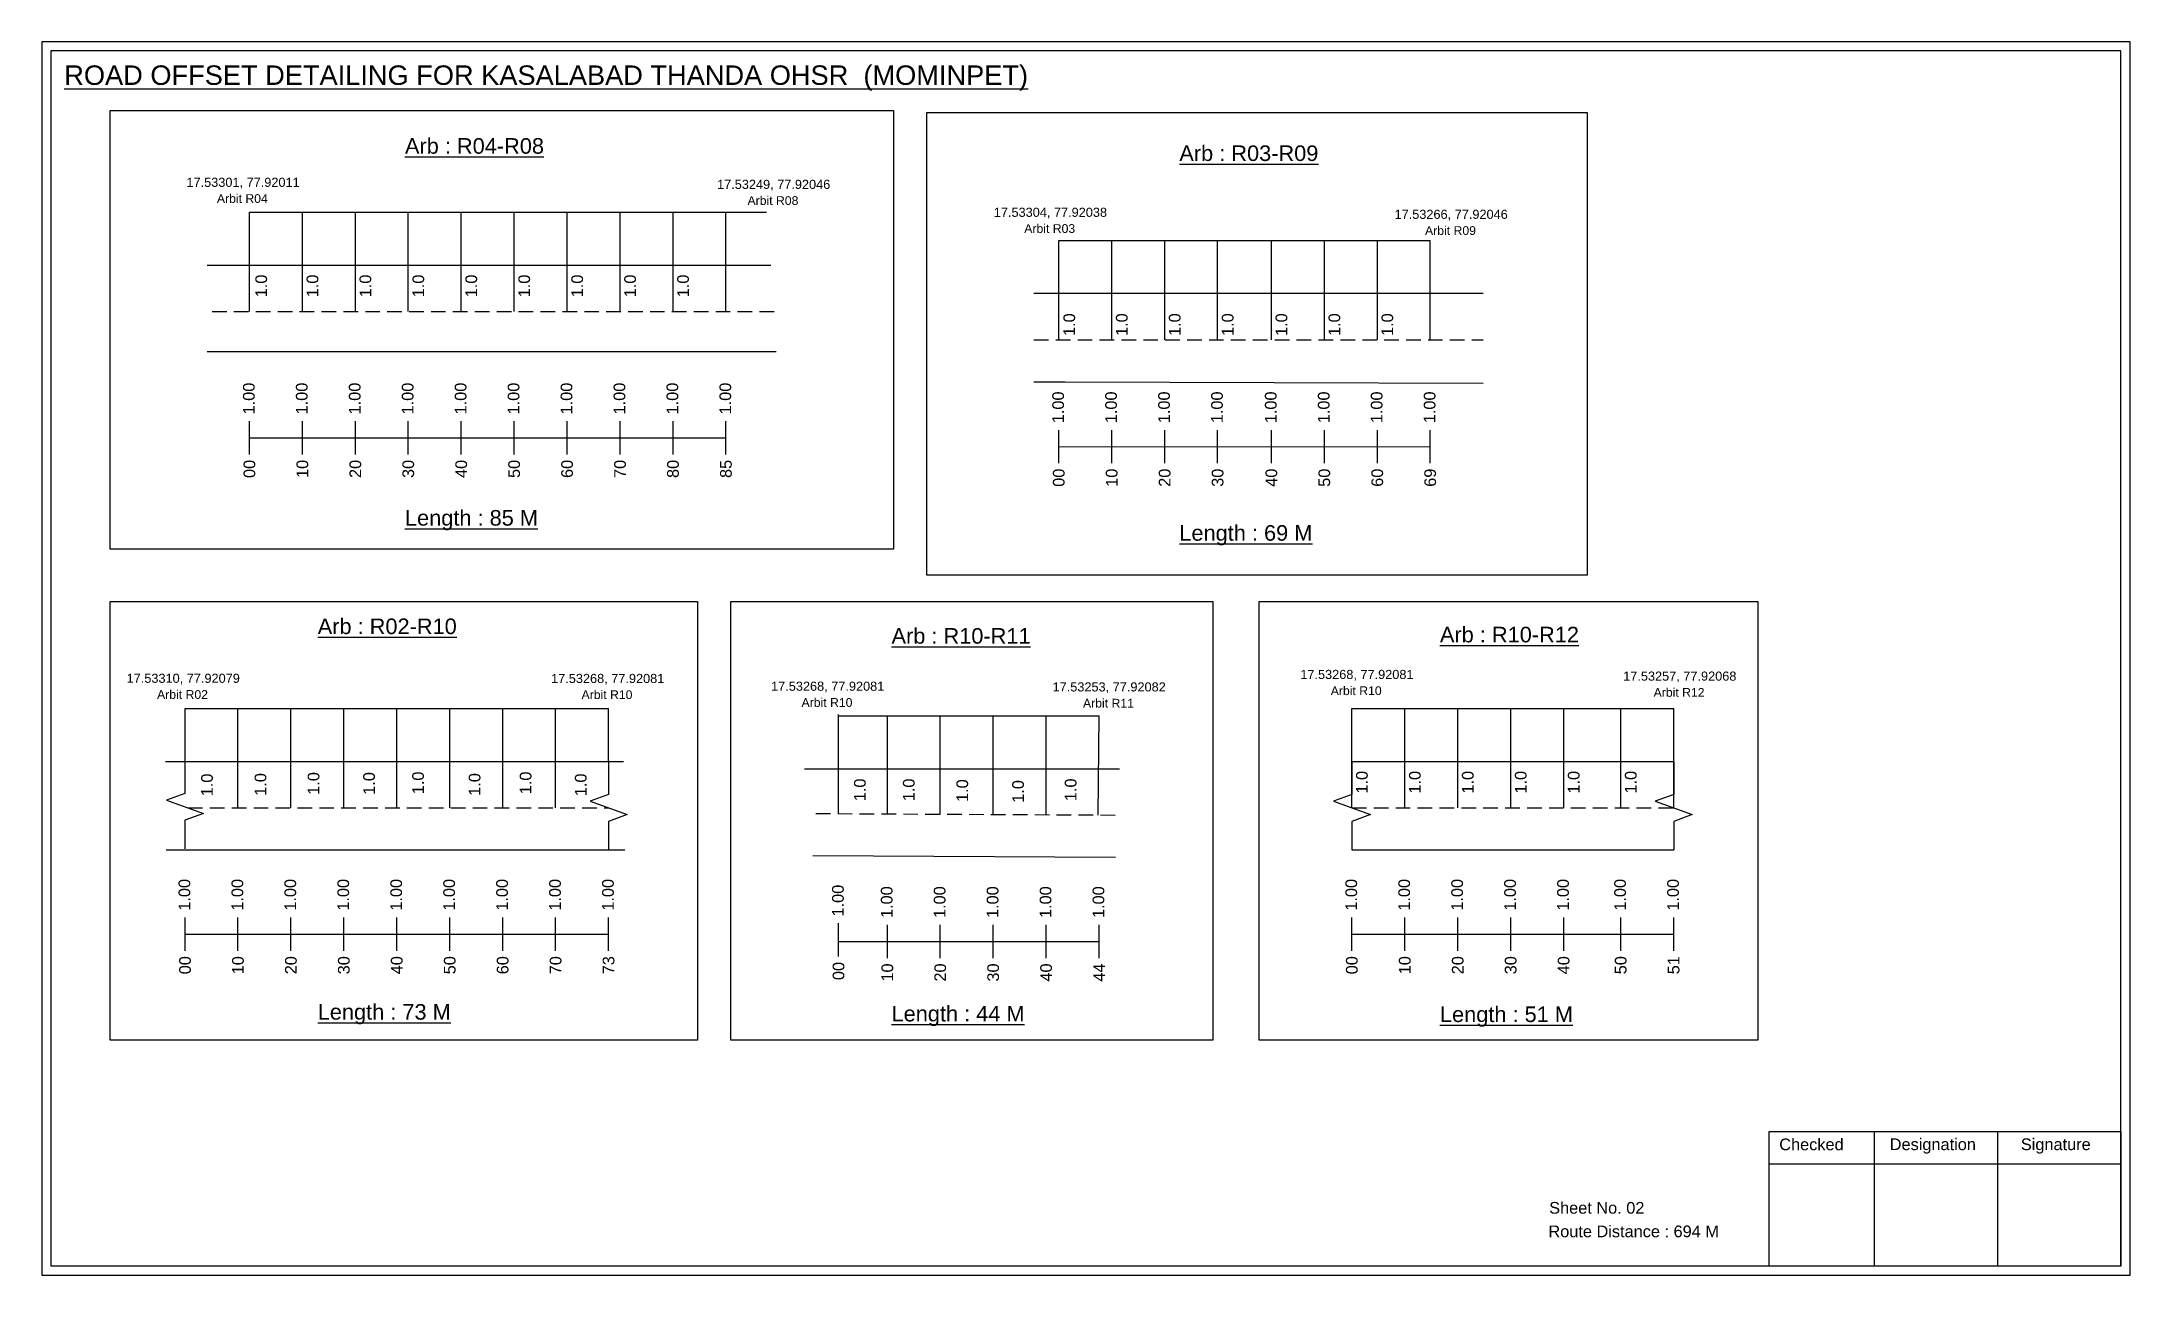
# Model space of a CAD drawing. Header units: inches. Extents: x 518 to 2273, y 91 to 1396.
# Drawn here: x 1261 to 1798, y 91 to 408 of the extents above; entities that cross this region are included whole.
import ezdxf

# ---------------------------------------------------------------- set-up
doc = ezdxf.new("R2010")
doc.units = ezdxf.units.IN
doc.header["$MEASUREMENT"] = 0
doc.linetypes.add('DASHED2', pattern=[0.375, 0.25, -0.125])
doc.layers.add('PDF_Geometry', color=7, linetype='Continuous')
doc.layers.add('PDF_Text', color=5, linetype='Continuous')
doc.styles.add('PDF Arial', font='arial.ttf')
doc.styles.get("Standard").update_dxf_attribs({"font": 'arial.ttf'})

msp = doc.modelspace()

# ---------------------------------------------------------------- texts
at = {"color": 242, "true_color": 0xcd2027}
for s, height, p in [('%%UROAD OFFSET DETAILING FOR KASALABAD THANDA OHSR  (MOMINPET)', 5, (1267.16, 396.74)), ('%%UArb : R04-R08', 4, (1354.68, 379.07)), ('%%UArb : R03-R09', 4, (1553.6, 377.2)), ('%%ULength : 85 M', 4, (1354.68, 283.57)), ('%%ULength : 69 M', 4, (1553.6, 279.7)), ('%%UArb : R02-R10', 4, (1332.27, 255.72)), ('%%UArb : R10-R12', 4, (1620.54, 253.6)), ('%%UArb : R10-R11', 4, (1479.67, 253.26)), ('%%ULength : 73 M', 4, (1332.27, 156.72)), ('%%ULength : 44 M', 4, (1479.67, 156.26)), ('%%ULength : 51 M', 4, (1620.54, 156.1))]:
    msp.add_text(s, height=height, dxfattribs=at).set_placement(p)
at = {"color": 5}
for s, height, p in [('17.53301, 77.92011', 2.34, (1298.55, 370.56)), ('17.53249, 77.92046', 2.34, (1434.85, 370.03)), ('Arbit R04', 2.246, (1306.37, 366.43)), ('Arbit R08', 2.246, (1442.67, 365.91)), ('17.53304, 77.92038', 2.34, (1505.94, 362.86)), ('Arbit R03', 2.246, (1513.76, 358.73)), ('17.53266, 77.92046', 2.34, (1608.88, 362.34)), ('Arbit R09', 2.246, (1616.71, 358.21)), ('17.53310, 77.92079', 2.34, (1283.18, 243.21)), ('Arbit R02', 2.246, (1291, 239.08)), ('17.53268, 77.92081', 2.34, (1392.22, 243.16)), ('17.53268, 77.92081', 2.34, (1448.73, 241.17)), ('17.53253, 77.92082', 2.34, (1521.03, 240.99)), ('17.53268, 77.92081', 2.34, (1584.67, 244.19)), ('Arbit R10', 2.246, (1592.49, 240.06)), ('17.53257, 77.92068', 2.34, (1667.61, 243.76)), ('Arbit R12', 2.246, (1675.43, 239.63)), ('Arbit R10', 2.246, (1400.04, 239.04)), ('Arbit R10', 2.246, (1456.55, 237.04)), ('Arbit R11', 2.246, (1528.85, 236.86))]:
    msp.add_text(s, height=height, dxfattribs=at).set_placement(p)
for p in [(1319.25, 342.2), (1332.41, 342.2), (1346.01, 342.2), (1359.61, 342.2), (1373.21, 342.2), (1386.81, 342.2), (1400.41, 342.2), (1414.01, 342.2), (1427.61, 342.2), (1526.82, 332.26), (1540.31, 332.26), (1553.91, 332.26), (1567.51, 332.26), (1581.32, 332.26), (1594.92, 332.26), (1608.52, 332.26), (1332.69, 214.46), (1346.95, 214.46), (1359.54, 214.59), (1387.16, 214.59), (1601.99, 214.76), (1615.59, 214.76), (1629.19, 214.76), (1642.79, 214.76), (1656.39, 214.76), (1671.05, 214.77), (1305.32, 214.07), (1319.07, 214.2), (1374.06, 214.2), (1401.33, 214.09), (1473.03, 212.8), (1485.6, 212.8), (1499.34, 212.61), (1513.66, 212.41), (1527.17, 212.82)]:
    msp.add_text('1.0', height=3, rotation=90).set_placement(p)
at = {"color": 217, "true_color": 0x93278f}
for s, p in [('1.00', (1316.07, 312.12)), ('1.00', (1329.67, 312.12)), ('1.00', (1343.27, 312.12)), ('1.00', (1356.87, 312.12)), ('1.00', (1370.47, 312.12)), ('1.00', (1384.07, 312.12)), ('1.00', (1397.67, 312.12)), ('1.00', (1411.27, 312.12)), ('1.00', (1424.87, 312.12)), ('1.00', (1438.47, 312.12)), ('1.00', (1523.96, 309.86)), ('1.00', (1537.56, 309.86)), ('1.00', (1551.16, 309.86)), ('1.00', (1564.76, 309.86)), ('1.00', (1578.58, 309.86)), ('1.00', (1592.18, 309.86)), ('1.00', (1605.78, 309.86)), ('1.00', (1619.38, 309.86)), ('00', (1316.22, 295.8)), ('10', (1329.82, 295.8)), ('20', (1343.42, 295.8)), ('30', (1357.02, 295.8)), ('40', (1370.62, 295.8)), ('50', (1384.22, 295.8)), ('60', (1397.82, 295.8)), ('70', (1411.42, 295.8)), ('80', (1425.02, 295.8)), ('85', (1438.62, 295.8)), ('00', (1524.12, 293.54)), ('10', (1537.72, 293.54)), ('20', (1551.32, 293.54)), ('30', (1564.92, 293.54)), ('40', (1578.73, 293.54)), ('50', (1592.33, 293.54)), ('60', (1605.93, 293.54)), ('69', (1619.53, 293.54)), ('1.00', (1299.52, 184.69)), ('1.00', (1313.12, 184.69)), ('1.00', (1326.72, 184.69)), ('1.00', (1340.32, 184.69)), ('1.00', (1353.92, 184.69)), ('1.00', (1367.52, 184.69)), ('1.00', (1381.12, 184.69)), ('1.00', (1394.72, 184.69)), ('1.00', (1408.32, 184.69)), ('1.00', (1467.39, 183.2)), ('1.00', (1479.92, 182.81)), ('1.00', (1493.52, 182.81)), ('1.00', (1507.12, 182.81)), ('1.00', (1520.72, 182.81)), ('1.00', (1534.32, 182.81)), ('1.00', (1599.25, 184.69)), ('1.00', (1612.85, 184.69)), ('1.00', (1626.45, 184.69)), ('1.00', (1640.05, 184.69)), ('1.00', (1653.65, 184.69)), ('1.00', (1668.31, 184.69)), ('1.00', (1681.91, 184.69)), ('00', (1299.67, 168.36)), ('10', (1313.27, 168.36)), ('20', (1326.87, 168.36)), ('30', (1340.47, 168.36)), ('40', (1354.07, 168.36)), ('50', (1367.67, 168.36)), ('60', (1381.27, 168.36)), ('70', (1394.87, 168.36)), ('73', (1408.47, 168.36)), ('00', (1599.4, 168.36)), ('10', (1613, 168.36)), ('20', (1626.6, 168.36)), ('30', (1640.2, 168.36)), ('40', (1653.8, 168.36)), ('50', (1668.46, 168.37)), ('51', (1682.06, 168.37)), ('00', (1467.54, 166.87)), ('10', (1480.07, 166.49)), ('20', (1493.67, 166.49)), ('30', (1507.27, 166.49)), ('40', (1520.87, 166.49)), ('44', (1534.47, 166.49))]:
    msp.add_text(s, height=3, rotation=90, dxfattribs=at).set_placement(p)
for s, p in [('Sheet No. 02', (1648.6, 106.9)), ('Route Distance : 694 M', (1648.41, 100.85))]:
    msp.add_text(s, height=3).set_placement(p)
at = {"layer": 'PDF_Text', "color": 7, "attachment_point": 7, "style": 'PDF Arial'}
for s, insert, char_height in [('Checked', (1707.7, 123.15), 3.001), ('Designation', (1736.08, 122.31), 3.0006), ('Signature', (1769.76, 122.31), 3.001)]:
    msp.add_mtext(s, dxfattribs=dict(at, insert=insert, char_height=char_height))

# ---------------------------------------------------------------- linework, layer by layer
at = {"color": 5}
for p, q in [((1314.74, 364.06), (1447.52, 364.06)), ((1522.64, 356.79), (1618.06, 356.8)), ((1298.19, 236.62), (1406.99, 236.62)), ((1597.93, 236.63), (1680.58, 236.63)), ((1466.07, 234.75), (1532.99, 234.75))]:
    msp.add_line(p, q, dxfattribs=at)
for p, q in [((1314.74, 338.53), (1314.74, 364.06)), ((1328.34, 338.53), (1328.34, 364.06)), ((1341.94, 338.53), (1341.94, 364.06)), ((1355.54, 338.53), (1355.54, 364.06)), ((1369.14, 338.53), (1369.14, 364.06)), ((1382.74, 338.53), (1382.74, 364.06)), ((1396.34, 338.53), (1396.34, 364.06)), ((1409.94, 338.53), (1409.94, 364.06)), ((1423.54, 338.53), (1423.54, 364.06)), ((1437.14, 338.53), (1437.14, 364.06)), ((1522.64, 331.26), (1522.64, 356.8)), ((1536.24, 331.26), (1536.24, 356.8)), ((1549.84, 331.26), (1549.84, 356.8)), ((1563.44, 331.26), (1563.44, 356.8)), ((1577.26, 331.26), (1577.26, 356.8)), ((1590.86, 331.26), (1590.86, 356.8)), ((1604.46, 331.26), (1604.46, 356.8)), ((1618.06, 331.26), (1618.06, 356.8)), ((1303.86, 350.41), (1448.65, 350.41)), ((1631.66, 343.14), (1516.23, 343.14)), ((1450.06, 328.22), (1303.86, 328.22)), ((1516.23, 320.46), (1524.29, 320.46)), ((1524.29, 320.46), (1631.66, 320.16)), ((1298.19, 222.98), (1298.19, 236.63)), ((1311.79, 211.09), (1311.79, 236.63)), ((1325.39, 211.09), (1325.39, 236.63)), ((1338.99, 211.09), (1338.99, 236.63)), ((1352.59, 211.09), (1352.59, 236.63)), ((1366.19, 211.09), (1366.19, 236.63)), ((1379.79, 211.09), (1379.79, 236.63)), ((1393.39, 211.09), (1393.39, 236.63)), ((1406.99, 222.97), (1406.99, 236.63)), ((1597.93, 211.09), (1597.93, 236.63)), ((1611.53, 211.09), (1611.53, 236.63)), ((1625.13, 211.09), (1625.13, 236.63)), ((1638.73, 211.09), (1638.73, 236.63)), ((1652.33, 211.09), (1652.33, 236.63)), ((1666.98, 211.09), (1666.98, 236.63)), ((1680.58, 211.09), (1680.58, 236.63)), ((1466.07, 209.51), (1466.07, 235.05)), ((1478.59, 209.46), (1478.59, 234.75)), ((1492.19, 209.41), (1492.19, 234.75)), ((1505.79, 209.47), (1505.79, 234.75)), ((1519.39, 209.21), (1519.39, 234.75)), ((1532.76, 209.25), (1532.99, 234.75)), ((1293.2, 222.97), (1410.81, 223.03)), ((1538.24, 221.08), (1457.28, 221.08)), ((1597.93, 222.97), (1680.58, 222.97)), ((1293.34, 200.29), (1411.12, 200.29)), ((1459.49, 198.87), (1537.22, 198.44)), ((1597.93, 200.29), (1680.58, 200.29))]:
    msp.add_line(p, q)
at = {"linetype": 'DASHED2', "ltscale": 15}
for p, q in [((1305.13, 338.53), (1449.49, 338.53)), ((1516.23, 331.26), (1631.66, 331.26)), ((1298.95, 211.09), (1406.99, 211.09)), ((1460.21, 209.66), (1538.49, 209.25)), ((1597.93, 211.09), (1680.58, 211.09))]:
    msp.add_line(p, q, dxfattribs=at)
at = {"color": 217, "true_color": 0x93278f}
for p, q in [((1314.74, 301.83), (1314.74, 310.39)), ((1314.74, 306.1), (1437.14, 306.12)), ((1328.34, 301.83), (1328.34, 310.39)), ((1341.94, 301.83), (1341.94, 310.39)), ((1355.54, 301.83), (1355.54, 310.39)), ((1369.14, 301.83), (1369.14, 310.39)), ((1382.74, 301.83), (1382.74, 310.39)), ((1396.34, 301.83), (1396.34, 310.39)), ((1409.94, 301.83), (1409.94, 310.39)), ((1423.54, 301.83), (1423.54, 310.39)), ((1437.14, 301.83), (1437.14, 310.39)), ((1522.64, 299.57), (1522.64, 308.12)), ((1536.24, 299.57), (1536.24, 308.12)), ((1549.84, 299.57), (1549.84, 308.12)), ((1563.44, 299.57), (1563.44, 308.12)), ((1577.26, 299.57), (1577.26, 308.12)), ((1590.86, 299.57), (1590.86, 308.12)), ((1604.46, 299.57), (1604.46, 308.12)), ((1618.06, 299.57), (1618.06, 308.12)), ((1522.64, 303.84), (1618.06, 303.9)), ((1298.19, 174.39), (1298.19, 182.95)), ((1311.79, 174.39), (1311.79, 182.95)), ((1325.39, 174.39), (1325.39, 182.95)), ((1338.99, 174.39), (1338.99, 182.95)), ((1352.59, 174.39), (1352.59, 182.95)), ((1366.19, 174.39), (1366.19, 182.95)), ((1379.79, 174.39), (1379.79, 182.95)), ((1393.39, 174.39), (1393.39, 182.95)), ((1406.99, 174.39), (1406.99, 182.95)), ((1597.93, 174.39), (1597.93, 182.95)), ((1611.53, 174.39), (1611.53, 182.95)), ((1625.13, 174.39), (1625.13, 182.95)), ((1638.73, 174.39), (1638.73, 182.95)), ((1652.33, 174.39), (1652.33, 182.95)), ((1666.98, 174.4), (1666.98, 182.95)), ((1680.58, 174.4), (1680.58, 182.95)), ((1298.19, 178.66), (1406.99, 178.66)), ((1466.07, 172.9), (1466.07, 181.46)), ((1478.59, 172.51), (1478.59, 181.07)), ((1492.19, 172.51), (1492.19, 181.07)), ((1505.79, 172.51), (1505.79, 181.07)), ((1519.39, 172.51), (1519.39, 181.07)), ((1532.99, 172.51), (1532.99, 181.07)), ((1597.93, 178.66), (1680.58, 178.67)), ((1466.07, 176.78), (1532.99, 176.8))]:
    msp.add_line(p, q, dxfattribs=at)
for points in [[(1278.96, 390.19), (1480.2, 390.19), (1480.2, 277.51), (1278.96, 277.51)], [(1488.71, 389.63), (1658.33, 389.63), (1658.33, 270.81), (1488.71, 270.81)], [(1278.96, 264.11), (1429.82, 264.11), (1429.82, 151.43), (1278.96, 151.43)], [(1438.36, 264.11), (1562.17, 264.11), (1562.17, 151.43), (1438.36, 151.43)], [(1574.06, 264.11), (1702.16, 264.11), (1702.16, 151.43), (1574.06, 151.43)]]:
    msp.add_lwpolyline(points, close=True)
at = {"linetype": 'Continuous'}
for points in [[(1298.17, 223.26), (1298.17, 214.83), (1293.43, 213.1), (1302.92, 209.65), (1298.17, 207.92), (1298.17, 200.57)], [(1406.99, 222.97), (1406.99, 214.54), (1402.25, 212.82), (1411.74, 209.36), (1406.99, 207.64), (1406.99, 200.29)], [(1597.93, 222.97), (1597.93, 214.54), (1593.18, 212.82), (1602.67, 209.36), (1597.93, 207.64), (1597.93, 200.29)], [(1680.58, 222.97), (1680.58, 214.54), (1675.84, 212.82), (1685.32, 209.36), (1680.58, 207.64), (1680.58, 200.29)]]:
    msp.add_lwpolyline(points, dxfattribs=at)
at = {"layer": 'PDF_Geometry'}
for points in [[(1261.38, 407.81), (1261.38, 91.1), (1797.86, 91.1), (1797.86, 407.81)], [(1263.71, 405.48), (1263.71, 93.52), (1795.44, 93.52), (1795.44, 405.48)]]:
    msp.add_lwpolyline(points, close=True, dxfattribs=at)
at = {"layer": 'PDF_Geometry', "color": 242, "true_color": 0xcc1f26}
msp.add_lwpolyline([(1795.44, 93.42), (1705.1, 93.42), (1705.1, 128.04), (1795.44, 128.04)], close=True, dxfattribs=at)
for points in [[(1732.08, 128.04), (1732.08, 93.42)], [(1763.8, 128.04), (1763.8, 93.42)], [(1705.1, 119.66), (1795.44, 119.66)]]:
    msp.add_lwpolyline(points, dxfattribs=at)

msp.set_redraw_order([(e.dxf.handle, doc.entitydb.next_handle()) for e in msp.query("TEXT MTEXT ATTDEF DIMENSION ARC_DIMENSION")])  # texts and dimensions are drawn at this point

doc.saveas('drawing.dxf')
